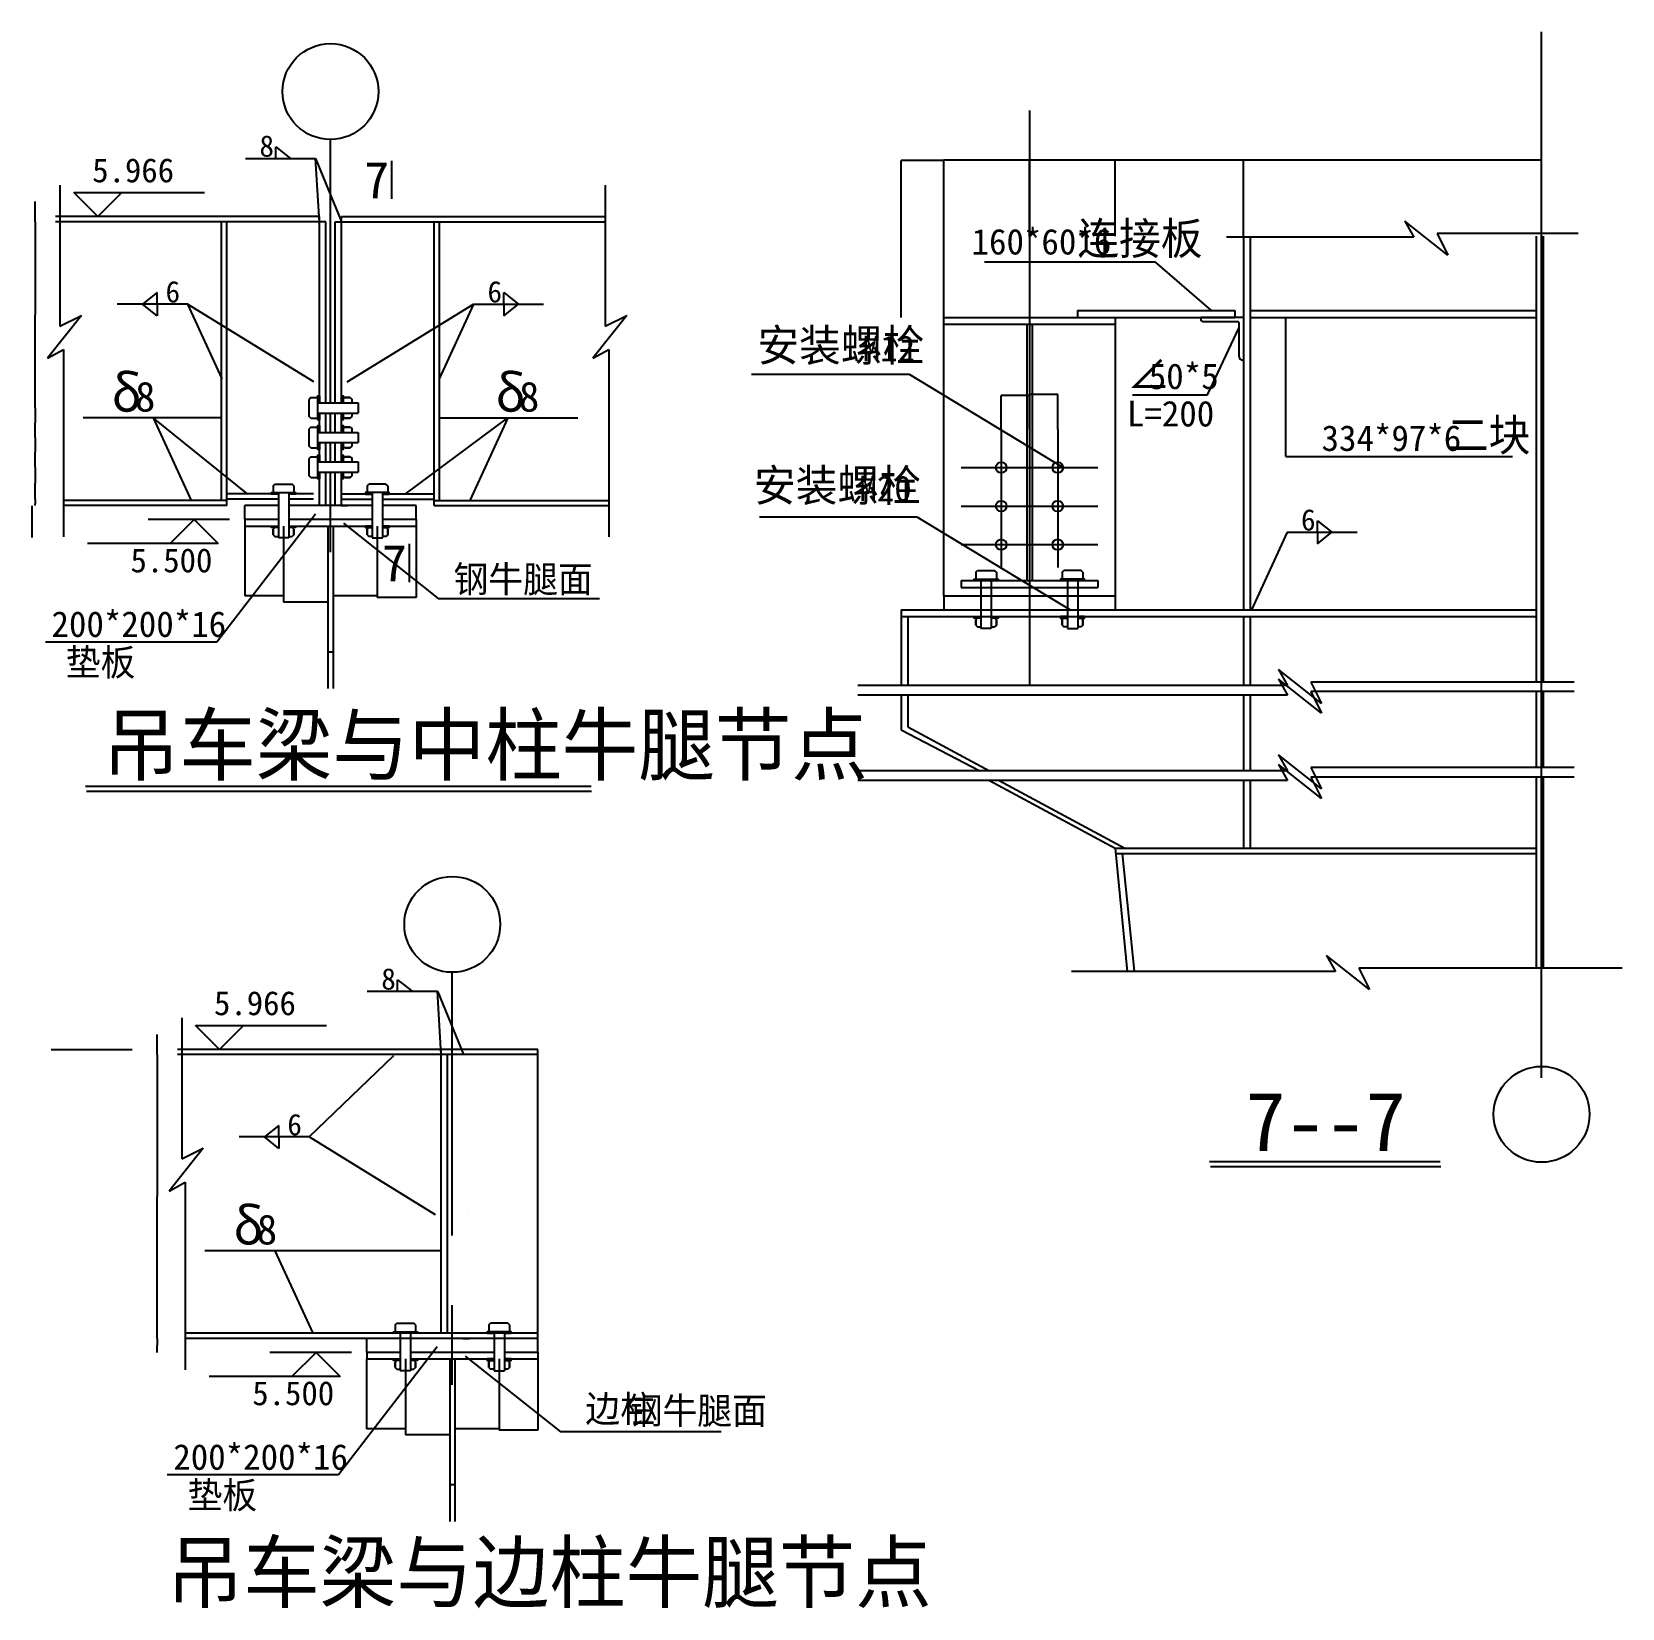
# Model space of a CAD drawing. Header units: metres. Extents: x 1551 to 37884, y 3562 to 29485.
# Drawn here: x 23021 to 37884, y 14752 to 29485 of the extents above; entities that cross this region are included whole.
import ezdxf

# ---------------------------------------------------------------- set-up
doc = ezdxf.new("R2010")
doc.units = ezdxf.units.M
for name, color, linetype in [('DOTE', 1, 'Continuous'), ('PUB_DIM', 3, 'Continuous'), ('PUB_TEXT', 7, 'Continuous'), ('其它', 1, 'Continuous'), ('屋面', 4, 'Continuous'), ('梁', 6, 'Continuous'), ('连接板', 3, 'Continuous')]:
    doc.layers.add(name, color=color, linetype=linetype)
doc.dimstyles.get("Standard").update_dxf_attribs({"dimtxt": 2.5, "dimasz": 2.5, "dimexe": 1.25, "dimexo": 0.625, "dimtad": 1, "dimcen": 2.5, "dimazin": 3, "dimtfac": 1, "dimtmove": 0, "dimatfit": 3})

msp = doc.modelspace()

# ---------------------------------------------------------------- texts
at = {"layer": 'PUB_DIM'}
for s, p in [('5.966', (23585.08, 28078.53)), ('5.500', (23942.9, 24433.21)), ('5.966', (24723.39, 20294.53)), ('5.500', (25081.21, 16649.2))]:
    msp.add_text(s, height=225, dxfattribs=at).set_placement(p)
at = {"layer": 'PUB_TEXT'}
for s, height, p in [('8', 200, (25148.26, 28317.7)), ('7', 343.52, (26126.32, 27928.55)), ('160*60*6', 240, (31803.6, 27403.88)), ('连接板', 300, (32791.78, 27403.88)), ('6', 200, (24270.39, 26955.99)), ('6', 200, (27279.29, 26955.99)), ('安装螺栓', 300, (29801.39, 26405.93)), ('M12', 240, (30786.5, 26405.93)), ('δ', 350, (23764.03, 25935.82)), ('δ', 350, (27352.46, 25935.82)), ('∠', 300, (33255.33, 26146.05)), ('50*5', 240, (33459.97, 26146.05)), ('8', 280, (23985.14, 25935.82)), ('8', 280, (27573.57, 25935.82)), ('L=200', 240, (33255.33, 25796.65)), ('二块', 300, (36246.25, 25567.83)), ('334*97*6', 240, (35074.37, 25567.83)), ('安装螺栓', 300, (29769.67, 25096.53)), ('M20', 240, (30754.78, 25096.53)), ('6', 200, (34882.89, 24823.98)), ('7', 343.52, (26292.26, 24348.87)), ('钢牛腿面', 250, (26962.41, 24244.77)), ('200*200*16', 240, (23204.44, 23829.65)), ('垫板', 250, (23337.94, 23467.72)), ('吊车梁与中柱牛腿节点', 550, (23684.1, 22546.26)), ('8', 200, (26286.56, 20533.7)), ('7--7', 550, (34364.26, 19025.27)), ('6', 200, (25408.7, 19171.99)), ('δ', 350, (24902.34, 18151.82)), ('8', 280, (25123.45, 18151.82)), ('边柱', 250, (28193.93, 16490.9)), ('钢牛腿面', 250, (28590.17, 16473.63)), ('200*200*16', 240, (24342.75, 16045.65)), ('垫板', 250, (24476.25, 15683.72)), ('吊车梁与边柱牛腿节点', 550, (24281.44, 14813.72))]:
    msp.add_text(s, height=height, dxfattribs=at).set_placement(p)

# ---------------------------------------------------------------- blocks, each defined once
blk = doc.blocks.new('_CLOSEDFILLED')
at = {"color": 0, "linetype": 'BYBLOCK'}
blk.add_solid([(-1, 0), (0, 0), (-1, 0)], dxfattribs=at)
blk = doc.blocks.new('*D92')
for p, q in [((23053.45, 27709.64), (23053.45, 26839.63)), ((23053.2, 26839.63), (23052.95, 26839.63)), ((23053.45, 25969.62), (23053.45, 26839.63)), ((23053.45, 26839.63), (23053.45, 26839.63)), ((23053.7, 26839.63), (23053.95, 26839.63))]:
    blk.add_line(p, q)
at = {"layer": 'Defpoints'}
for p in [(23053.45, 27709.64), (23053.45, 26839.63), (23053.45, 25969.62)]:
    blk.add_point(p, dxfattribs=at)
at = {"layer": 'PUB_DIM', "xscale": 0.25, "yscale": 0.25}
blk.add_blockref('_CLOSEDFILLED', (23053.45, 26839.63), dxfattribs=at)
at = {"layer": 'PUB_DIM', "xscale": 0.25, "yscale": 0.25, "rotation": 180}
blk.add_blockref('_CLOSEDFILLED', (23053.45, 26839.63), dxfattribs=at)
at = {"layer": 'PUB_DIM', "insert": (23053.45, 26840.755), "char_height": 1, "attachment_point": 5}
blk.add_mtext('292', dxfattribs=at)
blk = doc.blocks.new('*D93')
for p, q in [((23053.2, 25073.39), (23052.95, 25073.39)), ((23053.45, 25117.64), (23053.45, 25073.39)), ((23053.45, 25057.64), (23053.45, 25073.39)), ((23053.45, 25073.39), (23053.45, 25073.39)), ((23053.7, 25073.39), (23053.95, 25073.39))]:
    blk.add_line(p, q)
at = {"layer": 'Defpoints'}
for p in [(23053.45, 25117.64), (23053.45, 25073.39), (23053.45, 25057.64)]:
    blk.add_point(p, dxfattribs=at)
at = {"layer": 'PUB_DIM', "xscale": 0.25, "yscale": 0.25}
blk.add_blockref('_CLOSEDFILLED', (23053.45, 25073.39), dxfattribs=at)
at = {"layer": 'PUB_DIM', "xscale": 0.25, "yscale": 0.25, "rotation": 180}
blk.add_blockref('_CLOSEDFILLED', (23053.45, 25073.39), dxfattribs=at)
at = {"layer": 'PUB_DIM', "insert": (23053.45, 25074.515), "char_height": 1, "attachment_point": 5}
blk.add_mtext('10', dxfattribs=at)
blk = doc.blocks.new('*D94')
for p, q in [((23053.45, 25693.62), (23053.45, 25555.62)), ((23053.2, 25555.62), (23052.95, 25555.62)), ((23053.45, 25417.62), (23053.45, 25555.62)), ((23053.45, 25555.62), (23053.45, 25555.62)), ((23053.7, 25555.62), (23053.95, 25555.62))]:
    blk.add_line(p, q)
at = {"layer": 'Defpoints'}
for p in [(23053.45, 25693.62), (23053.45, 25555.62), (23053.45, 25417.62)]:
    blk.add_point(p, dxfattribs=at)
at = {"layer": 'PUB_DIM', "xscale": 0.25, "yscale": 0.25}
blk.add_blockref('_CLOSEDFILLED', (23053.45, 25555.62), dxfattribs=at)
at = {"layer": 'PUB_DIM', "xscale": 0.25, "yscale": 0.25, "rotation": 180}
blk.add_blockref('_CLOSEDFILLED', (23053.45, 25555.62), dxfattribs=at)
at = {"layer": 'PUB_DIM', "insert": (23053.45, 25556.745), "char_height": 1, "attachment_point": 5}
blk.add_mtext('45', dxfattribs=at)
blk = doc.blocks.new('*D95')
for p, q in [((23053.45, 25417.62), (23053.45, 25267.63)), ((23053.2, 25267.63), (23052.95, 25267.63)), ((23053.45, 25117.64), (23053.45, 25267.63)), ((23053.45, 25267.63), (23053.45, 25267.63)), ((23053.7, 25267.63), (23053.95, 25267.63))]:
    blk.add_line(p, q)
at = {"layer": 'Defpoints'}
for p in [(23053.45, 25417.62), (23053.45, 25267.63), (23053.45, 25117.64)]:
    blk.add_point(p, dxfattribs=at)
at = {"layer": 'PUB_DIM', "xscale": 0.25, "yscale": 0.25}
blk.add_blockref('_CLOSEDFILLED', (23053.45, 25267.63), dxfattribs=at)
at = {"layer": 'PUB_DIM', "xscale": 0.25, "yscale": 0.25, "rotation": 180}
blk.add_blockref('_CLOSEDFILLED', (23053.45, 25267.63), dxfattribs=at)
at = {"layer": 'PUB_DIM', "insert": (23053.45, 25268.755), "char_height": 1, "attachment_point": 5}
blk.add_mtext('50', dxfattribs=at)
blk = doc.blocks.new('*D96')
for p, q in [((23053.45, 25969.62), (23053.45, 25831.62)), ((23053.2, 25831.62), (23052.95, 25831.62)), ((23053.45, 25693.62), (23053.45, 25831.62)), ((23053.45, 25831.62), (23053.45, 25831.62)), ((23053.7, 25831.62), (23053.95, 25831.62))]:
    blk.add_line(p, q)
at = {"layer": 'Defpoints'}
for p in [(23053.45, 25969.62), (23053.45, 25831.62), (23053.45, 25693.62)]:
    blk.add_point(p, dxfattribs=at)
at = {"layer": 'PUB_DIM', "xscale": 0.25, "yscale": 0.25}
blk.add_blockref('_CLOSEDFILLED', (23053.45, 25831.62), dxfattribs=at)
at = {"layer": 'PUB_DIM', "xscale": 0.25, "yscale": 0.25, "rotation": 180}
blk.add_blockref('_CLOSEDFILLED', (23053.45, 25831.62), dxfattribs=at)
at = {"layer": 'PUB_DIM', "insert": (23053.45, 25832.745), "char_height": 1, "attachment_point": 5}
blk.add_mtext('45', dxfattribs=at)
blk = doc.blocks.new('*D97')
for p, q in [((23053.2, 27898.02), (23052.95, 27898.02)), ((23053.45, 27757.64), (23053.45, 27898.02)), ((23053.45, 27709.64), (23053.45, 27898.02)), ((23053.45, 27898.02), (23053.45, 27898.02)), ((23053.7, 27898.02), (23053.95, 27898.02))]:
    blk.add_line(p, q)
at = {"layer": 'Defpoints'}
for p in [(23053.45, 27898.02), (23053.45, 27757.64), (23053.45, 27709.64)]:
    blk.add_point(p, dxfattribs=at)
at = {"layer": 'PUB_DIM', "xscale": 0.25, "yscale": 0.25}
blk.add_blockref('_CLOSEDFILLED', (23053.45, 27898.02), dxfattribs=at)
at = {"layer": 'PUB_DIM', "xscale": 0.25, "yscale": 0.25, "rotation": 180}
blk.add_blockref('_CLOSEDFILLED', (23053.45, 27898.02), dxfattribs=at)
at = {"layer": 'PUB_DIM', "insert": (23053.45, 27899.145), "char_height": 1, "attachment_point": 5}
blk.add_mtext('8', dxfattribs=at)
blk = doc.blocks.new('*D98')
for p, q in [((26249.8, 24865.68), (26249.8, 24199.74)), ((26611.8, 24865.68), (26611.8, 24199.74)), ((26429.8, 24199.74), (26249.55, 24199.74)), ((26612.05, 24199.74), (26431.8, 24199.74))]:
    blk.add_line(p, q)
at = {"layer": 'Defpoints'}
for p in [(26249.8, 24865.68), (26611.8, 24865.68), (26611.8, 24199.74)]:
    blk.add_point(p, dxfattribs=at)
at = {"layer": 'PUB_DIM', "xscale": 0.25, "yscale": 0.25}
blk.add_blockref('_CLOSEDFILLED', (26249.8, 24199.74), dxfattribs=at)
at = {"layer": 'PUB_DIM', "xscale": 0.25, "yscale": 0.25, "rotation": 180}
blk.add_blockref('_CLOSEDFILLED', (26611.8, 24199.74), dxfattribs=at)
at = {"layer": 'PUB_DIM', "insert": (26430.8, 24199.74), "char_height": 1, "attachment_point": 5}
blk.add_mtext('40', dxfattribs=at)
blk = doc.blocks.new('*D99')
for p, q in [((25835.8, 24865.68), (25835.8, 24212.66)), ((26249.8, 24865.68), (26249.8, 24212.66)), ((26041.8, 24212.66), (25835.55, 24212.66)), ((26250.05, 24212.66), (26043.8, 24212.66))]:
    blk.add_line(p, q)
at = {"layer": 'Defpoints'}
for p in [(25835.8, 24865.68), (26249.8, 24865.68), (26249.8, 24212.66)]:
    blk.add_point(p, dxfattribs=at)
at = {"layer": 'PUB_DIM', "xscale": 0.25, "yscale": 0.25}
blk.add_blockref('_CLOSEDFILLED', (25835.8, 24212.66), dxfattribs=at)
at = {"layer": 'PUB_DIM', "xscale": 0.25, "yscale": 0.25, "rotation": 180}
blk.add_blockref('_CLOSEDFILLED', (26249.8, 24212.66), dxfattribs=at)
at = {"layer": 'PUB_DIM', "insert": (26042.8, 24212.66), "char_height": 1, "attachment_point": 5}
blk.add_mtext('57', dxfattribs=at)
blk = doc.blocks.new('*D100')
for p, q in [((25787.8, 24865.68), (25787.8, 23687.88)), ((25835.8, 24865.68), (25835.8, 23687.88)), ((25811.3, 23687.88), (25787.55, 23687.88)), ((25836.05, 23687.88), (25812.3, 23687.88))]:
    blk.add_line(p, q)
at = {"layer": 'Defpoints'}
for p in [(25787.8, 24865.68), (25835.8, 24865.68), (25835.8, 23687.88)]:
    blk.add_point(p, dxfattribs=at)
at = {"layer": 'PUB_DIM', "xscale": 0.25, "yscale": 0.25}
blk.add_blockref('_CLOSEDFILLED', (25787.8, 23687.88), dxfattribs=at)
at = {"layer": 'PUB_DIM', "xscale": 0.25, "yscale": 0.25, "rotation": 180}
blk.add_blockref('_CLOSEDFILLED', (25835.8, 23687.88), dxfattribs=at)
at = {"layer": 'PUB_DIM', "insert": (25811.8, 23687.88), "char_height": 1, "attachment_point": 5}
blk.add_mtext('6', dxfattribs=at)
blk = doc.blocks.new('*D101')
for p, q in [((25373.8, 24865.68), (25373.8, 24155.88)), ((25787.8, 24865.68), (25787.8, 24155.88)), ((25579.8, 24155.88), (25373.55, 24155.88)), ((25788.05, 24155.88), (25581.8, 24155.88))]:
    blk.add_line(p, q)
at = {"layer": 'Defpoints'}
for p in [(25373.8, 24865.68), (25787.8, 24865.68), (25787.8, 24155.88)]:
    blk.add_point(p, dxfattribs=at)
at = {"layer": 'PUB_DIM', "xscale": 0.25, "yscale": 0.25}
blk.add_blockref('_CLOSEDFILLED', (25373.8, 24155.88), dxfattribs=at)
at = {"layer": 'PUB_DIM', "xscale": 0.25, "yscale": 0.25, "rotation": 180}
blk.add_blockref('_CLOSEDFILLED', (25787.8, 24155.88), dxfattribs=at)
at = {"layer": 'PUB_DIM', "insert": (25580.8, 24155.88), "char_height": 1, "attachment_point": 5}
blk.add_mtext('57', dxfattribs=at)
blk = doc.blocks.new('*D102')
for p, q in [((25011.8, 24865.68), (25011.8, 24212.66)), ((25373.8, 24865.68), (25373.8, 24212.66)), ((25191.8, 24212.66), (25011.55, 24212.66)), ((25374.05, 24212.66), (25193.8, 24212.66))]:
    blk.add_line(p, q)
at = {"layer": 'Defpoints'}
for p in [(25011.8, 24865.68), (25373.8, 24865.68), (25373.8, 24212.66)]:
    blk.add_point(p, dxfattribs=at)
at = {"layer": 'PUB_DIM', "xscale": 0.25, "yscale": 0.25}
blk.add_blockref('_CLOSEDFILLED', (25011.8, 24212.66), dxfattribs=at)
at = {"layer": 'PUB_DIM', "xscale": 0.25, "yscale": 0.25, "rotation": 180}
blk.add_blockref('_CLOSEDFILLED', (25373.8, 24212.66), dxfattribs=at)
at = {"layer": 'PUB_DIM', "insert": (25192.8, 24212.66), "char_height": 1, "attachment_point": 5}
blk.add_mtext('40', dxfattribs=at)
blk = doc.blocks.new('*D103')
for p, q in [((23021.28, 25054.34), (23021.28, 24759.08)), ((23021.28, 24926.34), (23021.28, 24759.08)), ((23021.03, 24759.08), (23020.78, 24759.08)), ((23021.28, 24759.08), (23021.28, 24759.08)), ((23021.53, 24759.08), (23021.78, 24759.08))]:
    blk.add_line(p, q)
at = {"layer": 'Defpoints'}
for p in [(23021.28, 25054.34), (23021.28, 24926.34), (23021.28, 24759.08)]:
    blk.add_point(p, dxfattribs=at)
at = {"layer": 'PUB_DIM', "xscale": 0.25, "yscale": 0.25}
blk.add_blockref('_CLOSEDFILLED', (23021.28, 24759.08), dxfattribs=at)
at = {"layer": 'PUB_DIM', "xscale": 0.25, "yscale": 0.25, "rotation": 180}
blk.add_blockref('_CLOSEDFILLED', (23021.28, 24759.08), dxfattribs=at)
at = {"layer": 'PUB_DIM', "insert": (23021.28, 24760.205), "char_height": 1, "attachment_point": 5}
blk.add_mtext('16', dxfattribs=at)
blk = doc.blocks.new('*D104')
for p, q in [((26512.1, 17081.68), (26512.1, 16371.88)), ((26926.1, 17081.68), (26926.1, 16371.88)), ((26718.1, 16371.88), (26511.85, 16371.88)), ((26926.35, 16371.88), (26720.1, 16371.88))]:
    blk.add_line(p, q)
at = {"layer": 'Defpoints'}
for p in [(26512.1, 17081.68), (26926.1, 17081.68), (26926.1, 16371.88)]:
    blk.add_point(p, dxfattribs=at)
at = {"layer": 'PUB_DIM', "xscale": 0.25, "yscale": 0.25}
blk.add_blockref('_CLOSEDFILLED', (26512.1, 16371.88), dxfattribs=at)
at = {"layer": 'PUB_DIM', "xscale": 0.25, "yscale": 0.25, "rotation": 180}
blk.add_blockref('_CLOSEDFILLED', (26926.1, 16371.88), dxfattribs=at)
at = {"layer": 'PUB_DIM', "insert": (26719.1, 16371.88), "char_height": 1, "attachment_point": 5}
blk.add_mtext('57', dxfattribs=at)
blk = doc.blocks.new('*D105')
for p, q in [((24191.76, 19925.64), (24191.76, 18599.66)), ((24191.51, 18599.66), (24191.26, 18599.66)), ((24191.76, 17273.68), (24191.76, 18599.66)), ((24191.76, 18599.66), (24191.76, 18599.66)), ((24192.01, 18599.66), (24192.26, 18599.66))]:
    blk.add_line(p, q)
at = {"layer": 'Defpoints'}
for p in [(24191.76, 19925.64), (24191.76, 18599.66), (24191.76, 17273.68)]:
    blk.add_point(p, dxfattribs=at)
at = {"layer": 'PUB_DIM', "xscale": 0.25, "yscale": 0.25}
blk.add_blockref('_CLOSEDFILLED', (24191.76, 18599.66), dxfattribs=at)
at = {"layer": 'PUB_DIM', "xscale": 0.25, "yscale": 0.25, "rotation": 180}
blk.add_blockref('_CLOSEDFILLED', (24191.76, 18599.66), dxfattribs=at)
at = {"layer": 'PUB_DIM', "insert": (24191.76, 18600.785), "char_height": 1, "attachment_point": 5}
blk.add_mtext('442', dxfattribs=at)
blk = doc.blocks.new('*D106')
for p, q in [((26150.1, 17081.68), (26150.1, 16428.66)), ((26512.1, 17081.68), (26512.1, 16428.66)), ((26330.1, 16428.66), (26149.85, 16428.66)), ((26512.35, 16428.66), (26332.1, 16428.66))]:
    blk.add_line(p, q)
at = {"layer": 'Defpoints'}
for p in [(26150.1, 17081.68), (26512.1, 17081.68), (26512.1, 16428.66)]:
    blk.add_point(p, dxfattribs=at)
at = {"layer": 'PUB_DIM', "xscale": 0.25, "yscale": 0.25}
blk.add_blockref('_CLOSEDFILLED', (26150.1, 16428.66), dxfattribs=at)
at = {"layer": 'PUB_DIM', "xscale": 0.25, "yscale": 0.25, "rotation": 180}
blk.add_blockref('_CLOSEDFILLED', (26512.1, 16428.66), dxfattribs=at)
at = {"layer": 'PUB_DIM', "insert": (26331.1, 16428.66), "char_height": 1, "attachment_point": 5}
blk.add_mtext('40', dxfattribs=at)
blk = doc.blocks.new('*D107')
for p, q in [((24191.51, 20114.02), (24191.26, 20114.02)), ((24191.76, 19973.64), (24191.76, 20114.02)), ((24191.76, 19925.64), (24191.76, 20114.02)), ((24191.76, 20114.02), (24191.76, 20114.02)), ((24192.01, 20114.02), (24192.26, 20114.02))]:
    blk.add_line(p, q)
at = {"layer": 'Defpoints'}
for p in [(24191.76, 20114.02), (24191.76, 19973.64), (24191.76, 19925.64)]:
    blk.add_point(p, dxfattribs=at)
at = {"layer": 'PUB_DIM', "xscale": 0.25, "yscale": 0.25}
blk.add_blockref('_CLOSEDFILLED', (24191.76, 20114.02), dxfattribs=at)
at = {"layer": 'PUB_DIM', "xscale": 0.25, "yscale": 0.25, "rotation": 180}
blk.add_blockref('_CLOSEDFILLED', (24191.76, 20114.02), dxfattribs=at)
at = {"layer": 'PUB_DIM', "insert": (24191.76, 20115.145), "char_height": 1, "attachment_point": 5}
blk.add_mtext('8', dxfattribs=at)
blk = doc.blocks.new('*D108')
for p, q in [((27388.1, 17081.68), (27388.1, 16415.74)), ((27750.1, 17081.68), (27750.1, 16415.74)), ((27568.1, 16415.74), (27387.85, 16415.74)), ((27750.35, 16415.74), (27570.1, 16415.74))]:
    blk.add_line(p, q)
at = {"layer": 'Defpoints'}
for p in [(27388.1, 17081.68), (27750.1, 17081.68), (27750.1, 16415.74)]:
    blk.add_point(p, dxfattribs=at)
at = {"layer": 'PUB_DIM', "xscale": 0.25, "yscale": 0.25}
blk.add_blockref('_CLOSEDFILLED', (27388.1, 16415.74), dxfattribs=at)
at = {"layer": 'PUB_DIM', "xscale": 0.25, "yscale": 0.25, "rotation": 180}
blk.add_blockref('_CLOSEDFILLED', (27750.1, 16415.74), dxfattribs=at)
at = {"layer": 'PUB_DIM', "insert": (27569.1, 16415.74), "char_height": 1, "attachment_point": 5}
blk.add_mtext('40', dxfattribs=at)
blk = doc.blocks.new('*D109')
for p, q in [((26974.1, 17081.68), (26974.1, 16428.66)), ((27388.1, 17081.68), (27388.1, 16428.66)), ((27180.1, 16428.66), (26973.85, 16428.66)), ((27388.35, 16428.66), (27182.1, 16428.66))]:
    blk.add_line(p, q)
at = {"layer": 'Defpoints'}
for p in [(26974.1, 17081.68), (27388.1, 17081.68), (27388.1, 16428.66)]:
    blk.add_point(p, dxfattribs=at)
at = {"layer": 'PUB_DIM', "xscale": 0.25, "yscale": 0.25}
blk.add_blockref('_CLOSEDFILLED', (26974.1, 16428.66), dxfattribs=at)
at = {"layer": 'PUB_DIM', "xscale": 0.25, "yscale": 0.25, "rotation": 180}
blk.add_blockref('_CLOSEDFILLED', (27388.1, 16428.66), dxfattribs=at)
at = {"layer": 'PUB_DIM', "insert": (27181.1, 16428.66), "char_height": 1, "attachment_point": 5}
blk.add_mtext('57', dxfattribs=at)
blk = doc.blocks.new('*D110')
for p, q in [((26926.1, 17081.68), (26926.1, 15903.88)), ((26974.1, 17081.68), (26974.1, 15903.88)), ((26949.6, 15903.88), (26925.85, 15903.88)), ((26974.35, 15903.88), (26950.6, 15903.88))]:
    blk.add_line(p, q)
at = {"layer": 'Defpoints'}
for p in [(26926.1, 17081.68), (26974.1, 17081.68), (26974.1, 15903.88)]:
    blk.add_point(p, dxfattribs=at)
at = {"layer": 'PUB_DIM', "xscale": 0.25, "yscale": 0.25}
blk.add_blockref('_CLOSEDFILLED', (26926.1, 15903.88), dxfattribs=at)
at = {"layer": 'PUB_DIM', "xscale": 0.25, "yscale": 0.25, "rotation": 180}
blk.add_blockref('_CLOSEDFILLED', (26974.1, 15903.88), dxfattribs=at)
at = {"layer": 'PUB_DIM', "insert": (26950.1, 15903.88), "char_height": 1, "attachment_point": 5}
blk.add_mtext('6', dxfattribs=at)
blk = doc.blocks.new('*D111')
for p, q in [((24191.76, 17273.68), (24191.76, 17208.01)), ((24191.51, 17208.01), (24191.26, 17208.01)), ((24191.76, 17142.34), (24191.76, 17208.01)), ((24191.76, 17208.01), (24191.76, 17208.01)), ((24192.01, 17208.01), (24192.26, 17208.01))]:
    blk.add_line(p, q)
at = {"layer": 'Defpoints'}
for p in [(24191.76, 17273.68), (24191.76, 17208.01), (24191.76, 17142.34)]:
    blk.add_point(p, dxfattribs=at)
at = {"layer": 'PUB_DIM', "xscale": 0.25, "yscale": 0.25}
blk.add_blockref('_CLOSEDFILLED', (24191.76, 17208.01), dxfattribs=at)
at = {"layer": 'PUB_DIM', "xscale": 0.25, "yscale": 0.25, "rotation": 180}
blk.add_blockref('_CLOSEDFILLED', (24191.76, 17208.01), dxfattribs=at)
at = {"layer": 'PUB_DIM', "insert": (24191.76, 17209.135), "char_height": 1, "attachment_point": 5}
blk.add_mtext('16', dxfattribs=at)
blk = doc.blocks.new('*D112')
for p, q in [((32476.01, 26094.24), (32344.76, 26094.24)), ((32345.01, 25772.73), (32345.01, 26094.24)), ((32609.26, 26094.24), (32478.01, 26094.24)), ((32609.01, 25772.73), (32609.01, 26094.24))]:
    blk.add_line(p, q)
at = {"layer": 'Defpoints'}
for p in [(32609.01, 26094.24), (32345.01, 25772.73), (32609.01, 25772.73)]:
    blk.add_point(p, dxfattribs=at)
at = {"layer": 'PUB_DIM', "xscale": 0.25, "yscale": 0.25}
blk.add_blockref('_CLOSEDFILLED', (32345.01, 26094.24), dxfattribs=at)
at = {"layer": 'PUB_DIM', "xscale": 0.25, "yscale": 0.25, "rotation": 180}
blk.add_blockref('_CLOSEDFILLED', (32609.01, 26094.24), dxfattribs=at)
at = {"layer": 'PUB_DIM', "insert": (32477.01, 26094.24), "char_height": 1, "attachment_point": 5}
blk.add_mtext('30', dxfattribs=at)
blk = doc.blocks.new('*D113')
for p, q in [((32212.01, 26087.43), (32080.76, 26087.43)), ((32081.01, 25772.73), (32081.01, 26087.43)), ((32345.26, 26087.43), (32214.01, 26087.43)), ((32345.01, 25772.73), (32345.01, 26087.43))]:
    blk.add_line(p, q)
at = {"layer": 'Defpoints'}
for p in [(32345.01, 26087.43), (32081.01, 25772.73), (32345.01, 25772.73)]:
    blk.add_point(p, dxfattribs=at)
at = {"layer": 'PUB_DIM', "xscale": 0.25, "yscale": 0.25}
blk.add_blockref('_CLOSEDFILLED', (32081.01, 26087.43), dxfattribs=at)
at = {"layer": 'PUB_DIM', "xscale": 0.25, "yscale": 0.25, "rotation": 180}
blk.add_blockref('_CLOSEDFILLED', (32345.01, 26087.43), dxfattribs=at)
at = {"layer": 'PUB_DIM', "insert": (32213.01, 26087.43), "char_height": 1, "attachment_point": 5}
blk.add_mtext('30', dxfattribs=at)
blk = doc.blocks.new('*D114')
for p, q in [((31544.61, 27575.61), (31544.61, 28289.27)), ((31544.86, 28289.27), (31943.305, 28289.27)), ((31946.305, 28289.27), (32344.75, 28289.27)), ((32345, 27575.61), (32345, 28289.27))]:
    blk.add_line(p, q)
at = {"layer": 'Defpoints'}
for p in [(31544.61, 28289.27), (31544.61, 27575.61), (32345, 27575.61)]:
    blk.add_point(p, dxfattribs=at)
at = {"layer": 'PUB_DIM', "xscale": 0.25, "yscale": 0.25, "rotation": 180}
blk.add_blockref('_CLOSEDFILLED', (31544.61, 28289.27), dxfattribs=at)
at = {"layer": 'PUB_DIM', "xscale": 0.25, "yscale": 0.25}
blk.add_blockref('_CLOSEDFILLED', (32345, 28289.27), dxfattribs=at)
at = {"layer": 'PUB_DIM', "insert": (31944.805, 28289.27), "char_height": 1, "attachment_point": 5}
blk.add_mtext('100', dxfattribs=at)
blk = doc.blocks.new('*D115')
for p, q in [((33144.61, 27575.61), (33144.61, 28289.27)), ((33144.86, 28289.27), (33743.11, 28289.27)), ((33746.11, 28289.27), (34344.36, 28289.27)), ((34344.61, 27575.61), (34344.61, 28289.27))]:
    blk.add_line(p, q)
at = {"layer": 'Defpoints'}
for p in [(33144.61, 28289.27), (33144.61, 27575.61), (34344.61, 27575.61)]:
    blk.add_point(p, dxfattribs=at)
at = {"layer": 'PUB_DIM', "xscale": 0.25, "yscale": 0.25, "rotation": 180}
blk.add_blockref('_CLOSEDFILLED', (33144.61, 28289.27), dxfattribs=at)
at = {"layer": 'PUB_DIM', "xscale": 0.25, "yscale": 0.25}
blk.add_blockref('_CLOSEDFILLED', (34344.61, 28289.27), dxfattribs=at)
at = {"layer": 'PUB_DIM', "insert": (33744.61, 28289.27), "char_height": 1, "attachment_point": 5}
blk.add_mtext('150', dxfattribs=at)
blk = doc.blocks.new('*D116')
for p, q in [((34344.61, 27575.61), (34344.61, 28289.27)), ((34344.86, 28289.27), (35736.11, 28289.27)), ((35739.11, 28289.27), (37130.36, 28289.27)), ((37130.61, 27575.61), (37130.61, 28289.27))]:
    blk.add_line(p, q)
at = {"layer": 'Defpoints'}
for p in [(34344.61, 28289.27), (34344.61, 27575.61), (37130.61, 27575.61)]:
    blk.add_point(p, dxfattribs=at)
at = {"layer": 'PUB_DIM', "xscale": 0.25, "yscale": 0.25, "rotation": 180}
blk.add_blockref('_CLOSEDFILLED', (34344.61, 28289.27), dxfattribs=at)
at = {"layer": 'PUB_DIM', "xscale": 0.25, "yscale": 0.25}
blk.add_blockref('_CLOSEDFILLED', (37130.61, 28289.27), dxfattribs=at)
at = {"layer": 'PUB_DIM', "insert": (35737.61, 28289.27), "char_height": 1, "attachment_point": 5}
blk.add_mtext('350', dxfattribs=at)
blk = doc.blocks.new('*D117')
for p, q in [((32345, 27575.61), (32345, 28289.27)), ((32345.25, 28289.27), (32743.305, 28289.27)), ((32746.305, 28289.27), (33144.36, 28289.27)), ((33144.61, 27575.61), (33144.61, 28289.27))]:
    blk.add_line(p, q)
at = {"layer": 'Defpoints'}
for p in [(32345, 28289.27), (32345, 27575.61), (33144.61, 27575.61)]:
    blk.add_point(p, dxfattribs=at)
at = {"layer": 'PUB_DIM', "xscale": 0.25, "yscale": 0.25, "rotation": 180}
blk.add_blockref('_CLOSEDFILLED', (32345, 28289.27), dxfattribs=at)
at = {"layer": 'PUB_DIM', "xscale": 0.25, "yscale": 0.25}
blk.add_blockref('_CLOSEDFILLED', (33144.61, 28289.27), dxfattribs=at)
at = {"layer": 'PUB_DIM', "insert": (32744.805, 28289.27), "char_height": 1, "attachment_point": 5}
blk.add_mtext('100', dxfattribs=at)
blk = doc.blocks.new('*D118')
for p, q in [((31344.11, 28282.91), (31144.86, 28282.91)), ((31145.11, 26816.39), (31145.11, 28282.91)), ((31545.36, 28282.91), (31346.11, 28282.91)), ((31545.11, 26816.39), (31545.11, 28282.91))]:
    blk.add_line(p, q)
at = {"layer": 'Defpoints'}
for p in [(31545.11, 28282.91), (31145.11, 26816.39), (31545.11, 26816.39)]:
    blk.add_point(p, dxfattribs=at)
at = {"layer": 'PUB_DIM', "xscale": 0.25, "yscale": 0.25}
blk.add_blockref('_CLOSEDFILLED', (31145.11, 28282.91), dxfattribs=at)
at = {"layer": 'PUB_DIM', "xscale": 0.25, "yscale": 0.25, "rotation": 180}
blk.add_blockref('_CLOSEDFILLED', (31545.11, 28282.91), dxfattribs=at)
at = {"layer": 'PUB_DIM', "insert": (31345.11, 28282.91), "char_height": 1, "attachment_point": 5}
blk.add_mtext('50', dxfattribs=at)

# ---------------------------------------------------------------- dimensions: what is measured, and where the dimension line sits
at = {"layer": 'PUB_DIM'}
for base, p1, p2, text, picture, middle in [((31545.11, 28282.91), (31545.11, 26816.39), (31145.11, 26816.39), '50', '*D118', (31345.11, 28282.91)), ((31544.61, 28289.27), (31544.61, 27575.61), (32345, 27575.61), '100', '*D114', (31944.805, 28289.27)), ((32345, 28289.27), (32345, 27575.61), (33144.61, 27575.61), '100', '*D117', (32744.805, 28289.27)), ((33144.61, 28289.27), (33144.61, 27575.61), (34344.61, 27575.61), '150', '*D115', (33744.61, 28289.27)), ((34344.61, 28289.27), (34344.61, 27575.61), (37130.61, 27575.61), '350', '*D116', (35737.61, 28289.27)), ((23053.45, 27898.02), (23053.45, 27757.64), (23053.45, 27709.64), '8', '*D97', (23053.45, 27899.145)), ((23053.45, 26839.63), (23053.45, 27709.64), (23053.45, 25969.62), '292', '*D92', (23053.45, 26840.755)), ((32345.01, 26087.43), (32345.01, 25772.73), (32081.01, 25772.73), '30', '*D113', (32213.01, 26087.43)), ((32609.01, 26094.24), (32609.01, 25772.73), (32345.01, 25772.73), '30', '*D112', (32477.01, 26094.24)), ((23053.45, 25831.62), (23053.45, 25969.62), (23053.45, 25693.62), '45', '*D96', (23053.45, 25832.745)), ((23053.45, 25555.62), (23053.45, 25693.62), (23053.45, 25417.62), '45', '*D94', (23053.45, 25556.745)), ((23053.45, 25267.63), (23053.45, 25417.62), (23053.45, 25117.64), '50', '*D95', (23053.45, 25268.755)), ((23021.28, 24759.08), (23021.28, 25054.34), (23021.28, 24926.34), '16', '*D103', (23021.28, 24760.205)), ((23053.45, 25073.39), (23053.45, 25117.64), (23053.45, 25057.64), '10', '*D93', (23053.45, 25074.515)), ((25373.8, 24212.66), (25373.8, 24865.68), (25011.8, 24865.68), '40', '*D102', (25192.8, 24212.66)), ((25787.8, 24155.88), (25787.8, 24865.68), (25373.8, 24865.68), '57', '*D101', (25580.8, 24155.88)), ((25835.8, 23687.88), (25835.8, 24865.68), (25787.8, 24865.68), '6', '*D100', (25811.8, 23687.88)), ((26249.8, 24212.66), (26249.8, 24865.68), (25835.8, 24865.68), '57', '*D99', (26042.8, 24212.66)), ((26611.8, 24199.74), (26611.8, 24865.68), (26249.8, 24865.68), '40', '*D98', (26430.8, 24199.74)), ((24191.76, 20114.02), (24191.76, 19973.64), (24191.76, 19925.64), '8', '*D107', (24191.76, 20115.145)), ((24191.76, 18599.66), (24191.76, 19925.64), (24191.76, 17273.68), '442', '*D105', (24191.76, 18600.785)), ((24191.76, 17208.01), (24191.76, 17273.68), (24191.76, 17142.34), '16', '*D111', (24191.76, 17209.135)), ((26512.1, 16428.66), (26512.1, 17081.68), (26150.1, 17081.68), '40', '*D106', (26331.1, 16428.66)), ((26926.1, 16371.88), (26926.1, 17081.68), (26512.1, 17081.68), '57', '*D104', (26719.1, 16371.88)), ((26974.1, 15903.88), (26974.1, 17081.68), (26926.1, 17081.68), '6', '*D110', (26950.1, 15903.88)), ((27388.1, 16428.66), (27388.1, 17081.68), (26974.1, 17081.68), '57', '*D109', (27181.1, 16428.66)), ((27750.1, 16415.74), (27750.1, 17081.68), (27388.1, 17081.68), '40', '*D108', (27569.1, 16415.74))]:
    dim = msp.add_linear_dim(base=base, p1=p1, p2=p2, text=text, dimstyle='Standard', dxfattribs=at)
    dim.commit()
    dim.dimension.update_dxf_attribs({"geometry": picture, "text_midpoint": middle})

# ---------------------------------------------------------------- linework, layer by layer
for p, q in [((32345, 28749.2), (32345, 23374.95)), ((25300.64, 28409.66), (25437.15, 28301.85)), ((25300.64, 28301.85), (25300.64, 28409.66)), ((25017.41, 28301.83), (25673.17, 28301.83)), ((25673.17, 28301.83), (25916.36, 27709.68)), ((25708.4, 27709.68), (25673.17, 28301.83)), ((23283.33, 28052.94), (23283.33, 26734.46)), ((28379.71, 28052.94), (28379.71, 26734.46)), ((36254.96, 27398.38), (35854.41, 27715.86)), ((35854.41, 27715.86), (35937.86, 27565.47)), ((35937.86, 27565.47), (34185.45, 27565.47)), ((37473.29, 27598.89), (36154.82, 27598.89)), ((36154.82, 27598.89), (36254.96, 27398.38)), ((31926.03, 27334), (33517.69, 27334)), ((33517.69, 27334), (34042.41, 26879.78)), ((24475.52, 26940.12), (23819.76, 26940.12)), ((24192.29, 27047.95), (24055.79, 26940.14)), ((24192.29, 26832.29), (24055.79, 26940.1)), ((24192.29, 26940.14), (24192.29, 27047.95)), ((24192.29, 26940.1), (24192.29, 26832.29)), ((24475.52, 26940.12), (24796.11, 26241.47)), ((25655.89, 26212.36), (24475.52, 26940.12)), ((25968.08, 26212.36), (27148.45, 26940.12)), ((27148.45, 26940.12), (26827.85, 26241.47)), ((27148.45, 26940.12), (27804.21, 26940.12)), ((27431.67, 27047.95), (27568.18, 26940.14)), ((27431.67, 26940.14), (27431.67, 27047.95)), ((27431.67, 26832.29), (27568.18, 26940.1)), ((27431.67, 26940.1), (27431.67, 26832.29)), ((23483.85, 26834.6), (23166.37, 26434.05)), ((23283.33, 26734.46), (23483.85, 26834.6)), ((28580.23, 26834.6), (28262.75, 26434.05)), ((28379.71, 26734.46), (28580.23, 26834.6)), ((34742.04, 25515.42), (34742.04, 26816.39)), ((34007.43, 26093.64), (34304.77, 26722.55)), ((23166.37, 26434.05), (23316.75, 26517.5)), ((23316.75, 26517.5), (23316.75, 24765.1)), ((28262.75, 26434.05), (28413.13, 26517.5)), ((28413.13, 26517.5), (28413.13, 24765.1)), ((25655.89, 26212.36), (25655.89, 26212.36)), ((25968.08, 26212.36), (25968.08, 26212.36)), ((29747.73, 26284.69), (31220.45, 26284.69)), ((31220.45, 26284.69), (32659, 25412.39)), ((33307.8, 26093.64), (34007.43, 26093.64)), ((24794.4, 25877.6), (23499.17, 25877.6)), ((24154.93, 25877.6), (24509.15, 25105.68)), ((25040.85, 25165.07), (24154.93, 25877.6)), ((26508.85, 25165.07), (27469.04, 25877.6)), ((26829.57, 25877.6), (28124.8, 25877.6)), ((27469.04, 25877.6), (27114.82, 25105.68)), ((32081, 25772.73), (32081, 24479.35)), ((32609, 25772.73), (32609, 24479.35)), ((34742.04, 25515.42), (36858.42, 25515.42)), ((31705, 25412.39), (32985, 25412.39)), ((25672.22, 24978.14), (24749.23, 23782.03)), ((31705, 25052.39), (32985, 25052.39)), ((24869.02, 24927.42), (24106.84, 24927.42)), ((25932.55, 24892.42), (26819.37, 24187.62)), ((29820.57, 24951.04), (31293.29, 24951.04)), ((31293.29, 24951.04), (32731.83, 24078.74)), ((35035.27, 24915.93), (35171.78, 24808.12)), ((35035.27, 24808.12), (35035.27, 24915.93)), ((31705, 24692.39), (32985, 24692.39)), ((34752.05, 24808.1), (34419.95, 24084.39)), ((34752.05, 24808.1), (35407.81, 24808.1)), ((35035.27, 24700.27), (35171.78, 24808.08)), ((35035.27, 24808.08), (35035.27, 24700.27)), ((26819.37, 24187.62), (28326.02, 24187.62)), ((24749.23, 23782.03), (23147.23, 23782.03)), ((34672.53, 23525.33), (34755.98, 23374.95)), ((35073.08, 23207.85), (34672.53, 23525.33)), ((34755.98, 23374.95), (30741.69, 23374.95)), ((34672.53, 23435.59), (34755.98, 23285.2)), ((35073.08, 23118.11), (34672.53, 23435.59)), ((37435.22, 23408.37), (34972.94, 23408.37)), ((34972.94, 23408.37), (35073.08, 23207.85)), ((34755.98, 23285.2), (30741.69, 23285.2)), ((37435.22, 23318.62), (34972.94, 23318.62)), ((34972.94, 23318.62), (35073.08, 23118.11)), ((35073.08, 22409.71), (34672.53, 22727.19)), ((34672.53, 22727.19), (34755.98, 22576.8)), ((35073.08, 22319.96), (34672.53, 22637.44)), ((34672.53, 22637.44), (34755.98, 22487.06)), ((37435.22, 22610.22), (34972.94, 22610.22)), ((34972.94, 22610.22), (35073.08, 22409.71)), ((34755.98, 22576.8), (30741.69, 22576.8)), ((34755.98, 22487.06), (30741.69, 22487.06)), ((37435.22, 22520.48), (34972.94, 22520.48)), ((34972.94, 22520.48), (35073.08, 22319.96)), ((23530.55, 22389.02), (28252.49, 22389.02)), ((35522.35, 20534.51), (35121.8, 20851.99)), ((35121.8, 20851.99), (35205.25, 20701.61)), ((35205.25, 20701.61), (32736.45, 20701.61)), ((37884.49, 20735.03), (35422.21, 20735.03)), ((35422.21, 20735.03), (35522.35, 20534.51)), ((26155.72, 20517.83), (26811.48, 20517.83)), ((26438.94, 20625.66), (26575.45, 20517.85)), ((26438.94, 20517.85), (26438.94, 20625.66)), ((26846.71, 19925.68), (26811.48, 20517.83)), ((26811.48, 20517.83), (27054.66, 19925.68)), ((24421.64, 20268.94), (24421.64, 18950.46)), ((25613.83, 19156.12), (26403.57, 19916.74)), ((25330.6, 19263.95), (25194.09, 19156.14)), ((25330.6, 19156.14), (25330.6, 19263.95)), ((24622.15, 19050.6), (24304.67, 18650.05)), ((24421.64, 18950.46), (24622.15, 19050.6)), ((25613.83, 19156.12), (24958.07, 19156.12)), ((25330.6, 19048.29), (25194.09, 19156.1)), ((25330.6, 19156.1), (25330.6, 19048.29)), ((26794.2, 18428.36), (25613.83, 19156.12)), ((34035.85, 18881.46), (36188.61, 18881.46)), ((24304.67, 18650.05), (24455.06, 18733.5)), ((24455.06, 18733.5), (24455.06, 16981.1)), ((26794.2, 18428.36), (26794.2, 18428.36)), ((27106.38, 18428.36), (27106.38, 18428.36)), ((26846.71, 18093.6), (24637.47, 18093.6)), ((25293.23, 18093.6), (25647.45, 17321.68)), ((26007.32, 17143.42), (25245.15, 17143.42)), ((26810.53, 17194.14), (25887.54, 15998.03)), ((27070.85, 17108.42), (27957.68, 16403.62)), ((27957.68, 16403.62), (29464.33, 16403.62)), ((25887.54, 15998.03), (24285.53, 15998.03))]:
    msp.add_line(p, q)
for points in [[(26380.71, 28280.45), (26380.71, 27922.77)], [(26546.65, 24700.77), (26546.65, 24343.09)], [(23523.3, 22436.11), (28247.62, 22436.11)], [(34028.59, 18928.55), (36183.73, 18928.55)]]:
    msp.add_lwpolyline(points)
for centre in [(25811.98, 28927.12), (26950.29, 21143.11), (37131.02, 19367.91)]:
    msp.add_circle(centre, 448.04)
at = {"layer": 'DOTE'}
for p, q in [((37131.02, 19708.92), (37131.02, 29485.3)), ((25811.98, 26018.1), (25811.98, 28479.07)), ((25811.98, 25741.43), (25811.98, 25922.1)), ((25811.98, 25464.86), (25811.98, 25645.43)), ((25811.98, 24623.16), (25811.98, 25368.86)), ((26950.29, 18234.1), (26950.29, 20695.07)), ((26950.29, 16839.16), (26950.29, 17584.86))]:
    msp.add_line(p, q, dxfattribs=at)
at = {"layer": 'PUB_DIM'}
for p, q in [((23412.2, 27982.61), (23862.2, 27982.61)), ((23637.2, 27757.61), (23412.2, 27982.61)), ((23637.2, 27982.61), (24635.77, 27982.61)), ((23862.2, 27982.61), (23637.2, 27757.61)), ((24313.53, 24702.42), (24538.53, 24927.42)), ((24538.53, 24927.42), (24763.53, 24702.42)), ((24538.53, 24702.42), (23539.96, 24702.42)), ((24763.53, 24702.42), (24313.53, 24702.42)), ((24775.51, 19973.61), (24550.51, 20198.61)), ((24550.51, 20198.61), (25000.51, 20198.61)), ((24775.51, 20198.61), (25774.08, 20198.61)), ((25000.51, 20198.61), (24775.51, 19973.61)), ((23201.42, 19974.51), (23959.15, 19974.51)), ((25451.84, 16918.42), (25676.84, 17143.42)), ((25676.84, 17143.42), (25901.84, 16918.42)), ((25676.84, 16918.42), (24678.27, 16918.42)), ((25901.84, 16918.42), (25451.84, 16918.42))]:
    msp.add_line(p, q, dxfattribs=at)
at = {"layer": '其它'}
for p, q in [((34345, 26816.39), (33945, 26816.39)), ((33945, 26816.39), (33945, 26806.39)), ((33975, 26776.39), (34285, 26776.39)), ((34305, 26446.39), (34305, 26756.39)), ((34345, 26816.39), (34345, 26416.39)), ((34345, 26416.39), (34335, 26416.39)), ((25629.88, 26066.1), (25613.88, 26050.1)), ((25613.88, 25890.1), (25613.88, 26050.1)), ((25629.88, 26066.1), (25693.88, 26066.1)), ((25693.88, 26018.1), (26069.72, 26018.1)), ((25945.4, 26066.1), (25930.88, 26051.58)), ((25945.4, 26066.1), (25997.37, 26066.1)), ((25997.37, 26066.1), (25945.4, 26066.1)), ((25997.37, 26066.1), (26013.37, 26050.1)), ((26013.37, 26018.1), (26013.37, 26050.1)), ((26069.72, 26018.1), (26069.72, 25922.1)), ((25629.88, 25874.1), (25613.88, 25890.1)), ((25629.88, 25874.1), (25693.88, 25874.1)), ((25693.88, 25922.1), (26069.72, 25922.1)), ((25945.4, 25874.1), (25930.88, 25888.62)), ((25945.4, 25874.1), (25997.37, 25874.1)), ((25997.37, 25874.1), (25945.4, 25874.1)), ((25997.37, 25874.1), (26013.37, 25890.1)), ((26013.37, 25890.1), (26013.37, 25922.1)), ((25629.88, 25789.43), (25613.88, 25773.43)), ((25613.88, 25613.43), (25613.88, 25773.43)), ((25629.88, 25789.43), (25693.88, 25789.43)), ((25693.88, 25741.43), (26069.72, 25741.43)), ((25945.4, 25789.43), (25930.88, 25774.91)), ((25997.37, 25789.43), (25945.4, 25789.43)), ((25945.4, 25789.43), (25997.37, 25789.43)), ((25997.37, 25789.43), (26013.37, 25773.43)), ((26013.37, 25741.43), (26013.37, 25773.43)), ((26069.72, 25741.43), (26069.72, 25645.43)), ((25629.88, 25597.43), (25613.88, 25613.43)), ((25629.88, 25597.43), (25693.88, 25597.43)), ((25693.88, 25645.43), (26069.72, 25645.43)), ((25945.4, 25597.43), (25930.88, 25611.95)), ((25997.37, 25597.43), (25945.4, 25597.43)), ((25945.4, 25597.43), (25997.37, 25597.43)), ((25997.37, 25597.43), (26013.37, 25613.43)), ((26013.37, 25613.43), (26013.37, 25645.43)), ((25629.88, 25512.86), (25613.88, 25496.86)), ((25613.88, 25336.86), (25613.88, 25496.86)), ((25629.88, 25512.86), (25693.88, 25512.86)), ((25693.88, 25464.86), (26069.72, 25464.86)), ((25945.4, 25512.86), (25930.88, 25498.34)), ((25945.4, 25512.86), (25997.37, 25512.86)), ((25997.37, 25512.86), (25945.4, 25512.86)), ((25997.37, 25512.86), (26013.37, 25496.86)), ((26013.37, 25464.86), (26013.37, 25496.86)), ((26069.72, 25464.86), (26069.72, 25368.86)), ((25629.88, 25320.86), (25613.88, 25336.86)), ((25629.88, 25320.86), (25693.88, 25320.86)), ((25693.88, 25368.86), (26069.72, 25368.86)), ((25945.4, 25320.86), (25930.88, 25335.38)), ((25945.4, 25320.86), (25997.37, 25320.86)), ((25997.37, 25320.86), (25945.4, 25320.86)), ((25997.37, 25320.86), (26013.37, 25336.86)), ((26013.37, 25336.86), (26013.37, 25368.86)), ((25277.31, 25242.62), (25293.31, 25258.62)), ((25277.31, 25242.62), (25277.31, 25178.62)), ((25293.31, 25258.62), (25453.31, 25258.62)), ((25325.31, 25178.62), (25325.31, 24754.71)), ((25421.31, 25178.62), (25421.31, 24754.71)), ((25469.31, 25242.62), (25453.31, 25258.62)), ((25469.31, 25242.62), (25469.31, 25178.62)), ((26154.66, 25242.62), (26170.66, 25258.62)), ((26154.66, 25242.62), (26154.66, 25178.62)), ((26330.66, 25258.62), (26170.66, 25258.62)), ((26202.66, 25178.62), (26202.66, 24754.71)), ((26298.66, 25178.62), (26298.66, 24754.71)), ((26346.66, 25242.62), (26330.66, 25258.62)), ((26346.66, 25242.62), (26346.66, 25178.62)), ((25277.31, 24836.64), (25291.83, 24851.16)), ((25277.31, 24836.64), (25277.31, 24784.67)), ((25277.31, 24784.67), (25277.31, 24836.64)), ((25469.31, 24836.64), (25454.79, 24851.16)), ((25469.31, 24836.64), (25469.31, 24784.67)), ((25469.31, 24784.67), (25469.31, 24836.64)), ((26154.66, 24836.64), (26169.18, 24851.16)), ((26154.66, 24784.67), (26154.66, 24836.64)), ((26154.66, 24836.64), (26154.66, 24784.67)), ((26346.66, 24836.64), (26332.13, 24851.16)), ((26346.66, 24784.67), (26346.66, 24836.64)), ((26346.66, 24836.64), (26346.66, 24784.67)), ((25277.31, 24784.67), (25293.31, 24768.67)), ((25293.31, 24768.67), (25325.31, 24768.67)), ((25421.31, 24754.71), (25325.31, 24754.71)), ((25421.31, 24768.67), (25453.31, 24768.67)), ((25469.31, 24784.67), (25453.31, 24768.67)), ((26154.66, 24784.67), (26170.66, 24768.67)), ((26202.66, 24768.67), (26170.66, 24768.67)), ((26202.66, 24754.71), (26298.66, 24754.71)), ((26330.66, 24768.67), (26298.66, 24768.67)), ((26346.66, 24784.67), (26330.66, 24768.67)), ((31843.43, 24434.91), (31859.43, 24450.91)), ((31843.43, 24434.91), (31843.43, 24370.91)), ((31859.43, 24450.91), (32019.43, 24450.91)), ((32035.43, 24434.91), (32019.43, 24450.91)), ((32035.43, 24434.91), (32035.43, 24370.91)), ((32651.44, 24434.91), (32667.44, 24450.91)), ((32651.44, 24434.91), (32651.44, 24370.91)), ((32827.44, 24450.91), (32667.44, 24450.91)), ((32843.44, 24434.91), (32827.44, 24450.91)), ((32843.44, 24434.91), (32843.44, 24370.91)), ((31891.43, 24370.91), (31891.43, 23909.54)), ((31987.43, 24370.91), (31987.43, 23909.54)), ((32699.44, 24370.91), (32699.44, 23909.54)), ((32795.44, 24370.91), (32795.44, 23909.54)), ((31843.43, 23991.46), (31857.95, 24005.98)), ((31843.43, 23939.5), (31843.43, 23991.46)), ((31843.43, 23991.46), (31843.43, 23939.5)), ((31843.43, 23939.5), (31859.43, 23923.5)), ((32035.43, 23939.5), (32019.43, 23923.5)), ((32035.43, 23991.46), (32020.91, 24005.98)), ((32035.43, 23939.5), (32035.43, 23991.46)), ((32035.43, 23991.46), (32035.43, 23939.5)), ((32651.44, 23991.46), (32665.96, 24005.98)), ((32651.44, 23939.5), (32651.44, 23991.46)), ((32651.44, 23991.46), (32651.44, 23939.5)), ((32651.44, 23939.5), (32667.44, 23923.5)), ((32843.44, 23939.5), (32827.44, 23923.5)), ((32843.44, 23991.46), (32828.92, 24005.98)), ((32843.44, 23939.5), (32843.44, 23991.46)), ((32843.44, 23991.46), (32843.44, 23939.5)), ((31859.43, 23923.5), (31891.43, 23923.5)), ((31987.43, 23909.54), (31891.43, 23909.54)), ((31987.43, 23923.5), (32019.43, 23923.5)), ((32699.44, 23923.5), (32667.44, 23923.5)), ((32699.44, 23909.54), (32795.44, 23909.54)), ((32827.44, 23923.5), (32795.44, 23923.5)), ((26415.62, 17400.2), (26431.62, 17416.2)), ((26415.62, 17400.2), (26415.62, 17336.2)), ((26431.62, 17416.2), (26591.62, 17416.2)), ((26607.62, 17400.2), (26591.62, 17416.2)), ((26607.62, 17400.2), (26607.62, 17336.2)), ((27292.96, 17400.2), (27308.96, 17416.2)), ((27292.96, 17400.2), (27292.96, 17336.2)), ((27468.96, 17416.2), (27308.96, 17416.2)), ((27484.96, 17400.2), (27468.96, 17416.2)), ((27484.96, 17400.2), (27484.96, 17336.2)), ((26463.62, 17336.2), (26463.62, 16970.71)), ((26559.62, 17336.2), (26559.62, 16970.71)), ((27340.96, 17336.2), (27340.96, 16970.71)), ((27436.96, 17336.2), (27436.96, 16970.71)), ((26415.62, 17052.63), (26430.14, 17067.16)), ((26415.62, 17000.67), (26415.62, 17052.63)), ((26415.62, 17052.63), (26415.62, 17000.67)), ((26415.62, 17000.67), (26431.62, 16984.67)), ((26431.62, 16984.67), (26463.62, 16984.67)), ((26559.62, 16970.71), (26463.62, 16970.71)), ((26559.62, 16984.67), (26591.62, 16984.67)), ((26607.62, 17000.67), (26591.62, 16984.67)), ((26607.62, 17052.63), (26593.1, 17067.16)), ((26607.62, 17000.67), (26607.62, 17052.63)), ((26607.62, 17052.63), (26607.62, 17000.67)), ((27292.96, 17052.63), (27307.48, 17067.16)), ((27292.96, 17052.63), (27292.96, 17000.67)), ((27292.96, 17000.67), (27292.96, 17052.63)), ((27292.96, 17000.67), (27308.96, 16984.67)), ((27340.96, 16984.67), (27308.96, 16984.67)), ((27340.96, 16970.71), (27436.96, 16970.71)), ((27468.96, 16984.67), (27436.96, 16984.67)), ((27484.96, 17000.67), (27468.96, 16984.67)), ((27484.96, 17052.63), (27470.44, 17067.16)), ((27484.96, 17052.63), (27484.96, 17000.67)), ((27484.96, 17000.67), (27484.96, 17052.63))]:
    msp.add_line(p, q, dxfattribs=at)
for points in [[(25708.4, 25922.1), (25708.4, 25859.05), (25693.88, 25859.05), (25693.88, 26082.33), (25708.4, 26082.33), (25708.4, 26018.1)], [(25916.36, 26018.1), (25916.36, 26082.33), (25930.88, 26082.33), (25930.88, 26018.1)], [(25930.88, 25922.1), (25930.88, 25859.05), (25916.36, 25859.05), (25916.36, 25922.1)], [(25708.4, 25645.43), (25708.4, 25582.38), (25693.88, 25582.38), (25693.88, 25805.66), (25708.4, 25805.66), (25708.4, 25741.43)], [(25916.36, 25741.43), (25916.36, 25805.66), (25930.88, 25805.66), (25930.88, 25741.43)], [(25930.88, 25645.43), (25930.88, 25582.38), (25916.36, 25582.38), (25916.36, 25645.43)], [(25708.4, 25368.86), (25708.4, 25305.81), (25693.88, 25305.81), (25693.88, 25529.09), (25708.4, 25529.09), (25708.4, 25464.86)], [(25916.36, 25464.86), (25916.36, 25529.09), (25930.88, 25529.09), (25930.88, 25464.86)], [(25930.88, 25368.86), (25930.88, 25305.81), (25916.36, 25305.81), (25916.36, 25368.86)], [(25325.31, 25164.09), (25262.26, 25164.09), (25262.26, 25178.62), (25485.54, 25178.62), (25485.54, 25164.09), (25421.31, 25164.09)], [(26298.66, 25164.09), (26361.7, 25164.09), (26361.7, 25178.62), (26138.43, 25178.62), (26138.43, 25164.09), (26202.66, 25164.09)], [(25325.31, 24851.16), (25262.26, 24851.16), (25262.26, 24865.68), (25325.31, 24865.68)], [(25421.31, 24865.68), (25485.54, 24865.68), (25485.54, 24851.16), (25421.31, 24851.16)], [(26202.66, 24865.68), (26138.43, 24865.68), (26138.43, 24851.16), (26202.66, 24851.16)], [(26298.66, 24851.16), (26361.7, 24851.16), (26361.7, 24865.68), (26298.66, 24865.68)], [(31891.43, 24356.39), (31828.38, 24356.39), (31828.38, 24370.91), (32051.66, 24370.91), (32051.66, 24356.39), (31987.43, 24356.39)], [(32795.44, 24356.39), (32858.49, 24356.39), (32858.49, 24370.91), (32635.21, 24370.91), (32635.21, 24356.39), (32699.44, 24356.39)], [(31891.43, 24005.98), (31828.38, 24005.98), (31828.38, 24020.51), (31891.43, 24020.51)], [(31987.43, 24020.51), (32051.66, 24020.51), (32051.66, 24005.98), (31987.43, 24005.98)], [(32699.44, 24020.51), (32635.21, 24020.51), (32635.21, 24005.98), (32699.44, 24005.98)], [(32795.44, 24005.98), (32858.49, 24005.98), (32858.49, 24020.51), (32795.44, 24020.51)], [(26463.62, 17321.68), (26400.57, 17321.68), (26400.57, 17336.2), (26623.85, 17336.2), (26623.85, 17321.68), (26559.62, 17321.68)], [(27436.96, 17321.68), (27500.01, 17321.68), (27500.01, 17336.2), (27276.73, 17336.2), (27276.73, 17321.68), (27340.96, 17321.68)], [(26463.62, 17067.16), (26400.57, 17067.16), (26400.57, 17081.68), (26463.62, 17081.68)], [(26559.62, 17081.68), (26623.85, 17081.68), (26623.85, 17067.16), (26559.62, 17067.16)], [(27340.96, 17081.68), (27276.73, 17081.68), (27276.73, 17067.16), (27340.96, 17067.16)], [(27436.96, 17067.16), (27500.01, 17067.16), (27500.01, 17081.68), (27436.96, 17081.68)]]:
    msp.add_lwpolyline(points, dxfattribs=at)
for centre, radius, start, end in [((33975, 26806.39), 30, 180, 270), ((34285, 26756.39), 20, 0, 90), ((34335, 26446.39), 30, 180, 270)]:
    msp.add_arc(centre, radius, start, end, dxfattribs=at)
at = {"layer": '屋面'}
for p, q in [((25708.4, 27757.68), (23242.7, 27757.68)), ((25768.4, 27709.68), (23242.7, 27709.68)), ((24794.4, 25105.68), (24794.4, 27709.68)), ((24842.4, 25057.68), (24842.4, 27709.68)), ((25708.4, 26018.1), (25708.4, 27757.68)), ((25768.4, 26018.1), (25768.4, 27709.68)), ((25856.36, 27709.68), (28381.26, 27709.68)), ((25856.36, 26018.1), (25856.36, 27709.68)), ((25916.36, 27757.68), (28381.26, 27757.68)), ((25916.36, 26018.1), (25916.36, 27757.68)), ((26781.57, 25057.68), (26781.57, 27709.68)), ((26829.57, 25105.68), (26829.57, 27709.68)), ((34345, 27575.61), (34345, 24084.39)), ((34409, 27575.61), (34409, 24084.39)), ((37081, 27575.61), (37081, 23408.37)), ((37145, 27575.61), (37145, 23408.37)), ((31545, 26816.39), (33145, 26816.39)), ((31545, 24212.39), (31545, 26816.39)), ((33145, 26816.39), (33145, 24212.39)), ((34409, 26880.39), (37081, 26880.39)), ((34409, 26816.39), (37081, 26816.39)), ((31545, 26752.39), (33145, 26752.39)), ((32321, 26752.39), (32321, 24356.39)), ((32369, 26752.39), (32369, 24356.39)), ((25708.4, 25741.43), (25708.4, 25922.1)), ((25768.4, 25741.43), (25768.4, 25922.1)), ((25856.36, 25741.43), (25856.36, 25922.1)), ((25916.36, 25741.43), (25916.36, 25922.1)), ((25708.4, 25464.86), (25708.4, 25645.43)), ((25768.4, 25464.86), (25768.4, 25645.43)), ((25856.36, 25464.86), (25856.36, 25645.43)), ((25916.36, 25464.86), (25916.36, 25645.43)), ((25708.4, 25057.68), (25708.4, 25368.86)), ((25768.4, 25057.68), (25768.4, 25368.86)), ((25856.36, 25057.68), (25856.36, 25368.86)), ((25916.36, 25057.68), (25916.36, 25368.86)), ((25325.31, 25165.68), (24842.4, 25165.68)), ((25652.4, 25165.68), (25421.31, 25165.68)), ((25916.36, 25165.68), (26202.66, 25165.68)), ((26298.66, 25165.68), (26781.57, 25165.68)), ((24842.4, 25105.68), (23316.75, 25105.68)), ((24842.4, 25057.68), (23316.75, 25057.68)), ((25325.31, 25117.68), (24842.4, 25117.68)), ((25652.4, 25117.68), (25421.31, 25117.68)), ((25712.4, 25057.68), (25652.4, 25057.68)), ((25911.57, 25057.68), (25971.57, 25057.68)), ((25916.36, 25117.68), (26202.66, 25117.68)), ((26298.66, 25117.68), (26781.57, 25117.68)), ((26781.57, 25105.68), (28413.13, 25105.68)), ((26781.57, 25057.68), (28413.13, 25057.68)), ((31705, 24356.39), (32985, 24356.39)), ((31705, 24356.39), (31705, 24292.39)), ((31705, 24292.39), (32985, 24292.39)), ((32985, 24356.39), (32985, 24292.39)), ((31145, 24084.39), (31145, 23374.95)), ((31145, 24084.39), (37081, 24084.39)), ((31545, 24212.39), (33145, 24212.39)), ((31145, 24020.39), (37081, 24020.39)), ((31209, 24020.39), (31209, 23374.95)), ((34345, 24020.39), (34345, 23374.95)), ((34409, 24020.39), (34409, 23374.95)), ((31145, 23285.2), (31145, 22962.5)), ((31209, 23285.2), (31209, 22989.01)), ((34345, 23285.2), (34345, 22576.8)), ((34409, 23285.2), (34409, 22576.8)), ((37081, 23318.62), (37081, 22610.22)), ((37145, 23318.62), (37145, 22610.22)), ((31145, 22962.5), (31881.31, 22576.8)), ((31209, 22989.01), (31971.82, 22576.8)), ((31971.06, 22487.06), (33145, 21854.98)), ((32061.57, 22487.06), (33235.51, 21854.98)), ((34345, 22487.06), (34345, 21854.98)), ((34409, 22487.06), (34409, 21854.98)), ((37081, 22520.48), (37081, 20735.03)), ((37145, 22520.48), (37145, 20735.03)), ((33145, 21854.98), (37081, 21854.98)), ((33145, 21854.98), (33258.52, 20701.61)), ((33147.5, 21806.98), (37081, 21806.98)), ((33211.59, 21806.98), (33322.43, 20704.95)), ((27750.29, 19973.68), (24381.01, 19973.68)), ((27750.29, 19925.68), (24381.01, 19925.68)), ((26846.71, 17321.68), (26846.71, 19973.68)), ((26906.71, 17321.68), (26906.71, 19925.68)), ((27750.29, 17273.68), (27750.29, 19973.68)), ((27750.29, 17321.68), (24455.06, 17321.68)), ((27750.29, 17273.68), (24455.06, 17273.68)), ((26850.71, 17273.68), (26790.71, 17273.68)), ((27049.87, 17273.68), (27109.87, 17273.68))]:
    msp.add_line(p, q, dxfattribs=at)
for centre in [(32081, 25412.39), (32609, 25412.39), (32081, 25052.39), (32609, 25052.39), (32081, 24692.39), (32609, 24692.39)]:
    msp.add_circle(centre, 50, dxfattribs=at)
at = {"layer": '梁'}
for p, q in [((25011.98, 24929.68), (25325.31, 24929.68)), ((25011.98, 24929.68), (25011.98, 24865.68)), ((25011.98, 24865.68), (25325.31, 24865.68)), ((25421.31, 24929.68), (26202.66, 24929.68)), ((25421.31, 24865.68), (26202.66, 24865.68)), ((25787.98, 24865.68), (25787.98, 23347.59)), ((25835.98, 24865.68), (25835.98, 23347.59)), ((26298.66, 24929.68), (26611.98, 24929.68)), ((26298.66, 24865.68), (26611.98, 24865.68)), ((26611.98, 24929.68), (26611.98, 24865.68)), ((26150.29, 17145.68), (26463.62, 17145.68)), ((26150.29, 17145.68), (26150.29, 17081.68)), ((26559.62, 17145.68), (27340.96, 17145.68)), ((27436.96, 17145.68), (27750.29, 17145.68)), ((27750.29, 17145.68), (27750.29, 17081.68)), ((26150.29, 17081.68), (26463.62, 17081.68)), ((26559.62, 17081.68), (27340.96, 17081.68)), ((26926.29, 17081.68), (26926.29, 15563.59)), ((26974.29, 17081.68), (26974.29, 15563.59)), ((27436.96, 17081.68), (27750.29, 17081.68))]:
    msp.add_line(p, q, dxfattribs=at)
at = {"layer": '连接板'}
for p, q in [((32794.4, 26881.87), (32794.4, 26816.39)), ((32794.4, 26880.39), (34265, 26880.39)), ((32794.4, 26816.39), (34265, 26816.39)), ((34265, 26880.39), (34265, 26816.39)), ((25011.98, 24929.68), (25011.98, 25057.68)), ((25325.31, 25057.68), (25011.98, 25057.68)), ((26202.66, 25057.68), (25421.31, 25057.68)), ((26611.98, 25057.68), (26298.66, 25057.68)), ((26611.98, 24929.68), (26611.98, 25057.68)), ((31545, 24212.39), (33145, 24212.39)), ((31545, 24212.39), (31545, 24084.39)), ((31545, 24084.39), (33145, 24084.39)), ((33145, 24212.39), (33145, 24084.39)), ((26463.62, 17273.68), (26150.29, 17273.68)), ((26150.29, 17145.68), (26150.29, 17273.68)), ((27340.96, 17273.68), (26559.62, 17273.68)), ((27750.29, 17273.68), (27436.96, 17273.68)), ((27750.29, 17145.68), (27750.29, 17273.68))]:
    msp.add_line(p, q, dxfattribs=at)

msp.set_redraw_order([(e.dxf.handle, doc.entitydb.next_handle()) for e in msp.query("TEXT MTEXT ATTDEF DIMENSION ARC_DIMENSION")])  # texts and dimensions are drawn at this point

doc.saveas('drawing.dxf')
